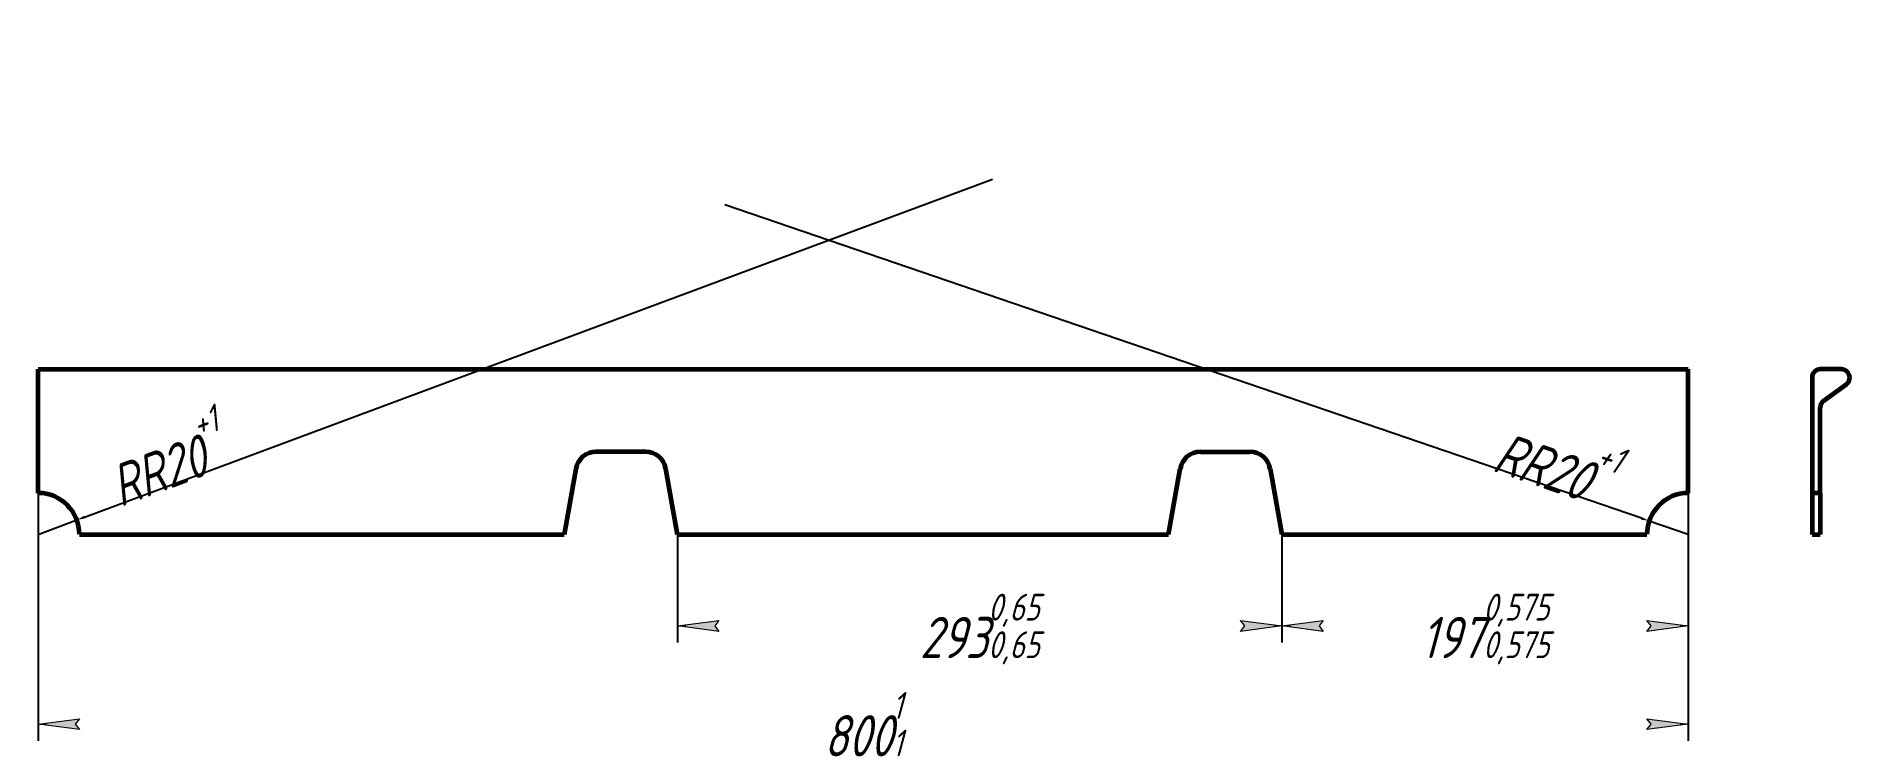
# Model space of a CAD drawing. Header units: millimetres. Extents: x 0 to 3780, y -368 to 405.
# Drawn here: x 220.9 to 440.7, y 319.5 to 404.9 of the extents above; entities that cross this region are included whole.
import ezdxf

# ---------------------------------------------------------------- set-up
doc = ezdxf.new("R2010")
doc.units = ezdxf.units.MM
doc.linetypes.add('K5LT_BASIC', pattern=[0])
doc.linetypes.add('K5LT_THIN', pattern=[0])
doc.layers.add('Системный слой', color=7, linetype='Continuous')
doc.layers.add('Системный слой (1)', color=7, linetype='Continuous', true_color=0x909090)
doc.styles.add('KDIMTEXTSTYLE', font='GOST_AU.SHX', dxfattribs={"width": 0.96, "oblique": 15, "height": 5})
doc.dimstyles.new('KDIMSTYLE (0.25)', dxfattribs={"dimtxt": 5, "dimasz": 1, "dimexe": 2, "dimexo": 0, "dimgap": 1, "dimtad": 1, "dimlfac": 4, "dimtxsty": 'KDIMTEXTSTYLE', "dimsah": 1, "dimcen": 0, "dimdle": 1, "dimadec": 0, "dimazin": 0, "dimtfac": 0.667, "dimtmove": 0, "dimatfit": 3, "dimfxl": 1, "dimtvp": 1, "dimtolj": 1, "dimtzin": 0, "dimarcsym": 0})

msp = doc.modelspace()

# ---------------------------------------------------------------- blocks, each defined once
blk = doc.blocks.new('KDIMARROW_01')
at = {"layer": 'Системный слой'}
blk.add_hatch(color=0, dxfattribs=at).paths.add_polyline_path([(-5, -0.66), (0, 0), (-5, 0.66), (-4.5, 0)])
at = {"layer": 'Системный слой', "color": 0, "linetype": 'K5LT_THIN', "lineweight": 18}
for p, q in [((-4.5, 0), (-5, 0.66)), ((-5, 0.66), (0, 0)), ((0, 0), (-5, -0.66)), ((-5, -0.66), (-4.5, 0))]:
    blk.add_line(p, q, dxfattribs=at)
at = {"layer": 'Системный слой (1)', "color": 0, "linetype": 'K5LT_THIN', "lineweight": 18}
blk.add_line((0, 0), (-1, 0), dxfattribs=at)

# ---------------------------------------------------------------- dimensions: what is measured, and where the dimension line sits
at = {"layer": 'Системный слой (1)', "color": 7}
for center, location in [((221.1626, 344.5051), (237.8556, 350.7172)), ((421.1626, 344.5051), (404.3088, 350.2669))]:
    msp.add_radius_dim(center=center, radius=5, location=location, dimstyle='KDIMSTYLE (0.25)', override={"dimpost": '\\H5.0;\\W0.965;\\Q15;R<>\\H0.65x;\\S+1^;\\H1.5x;', "dimblk2": 'KDIMARROW_01', "dimclrt": 7, "dimtolj": 1}, dxfattribs=at).render()
for base, p1, p2, location, override in [((421.1626, 321.4974), (221.1626, 349.5051), (421.1626, 349.5051), (321.1626, 321.4974), {"dimexo": 0, "dimpost": '\\H5.0;\\W0.965;\\Q15;<>\\H0.65x;\\S1^1;\\H1.5x;', "dimblk1": 'KDIMARROW_01', "dimblk2": 'KDIMARROW_01', "dimse1": 0, "dimse2": 0, "dimclrt": 7, "dimtolj": 1}), ((371.9126, 333.4058), (298.6626, 344.5051), (371.9126, 344.5051), (335.2876, 333.4058), {"dimexo": 0, "dimpost": '\\H5.0;\\W0.965;\\Q15;<>\\H0.65x;\\S0,65^0,65;\\H1.5x;', "dimblk1": 'KDIMARROW_01', "dimblk2": 'KDIMARROW_01', "dimse1": 0, "dimse2": 0, "dimclrt": 7, "dimtolj": 1}), ((421.1626, 333.4058), (371.9126, 344.5051), (421.1626, 344.5051), (396.5376, 333.4058), {"dimexo": 0, "dimpost": '\\H5.0;\\W0.965;\\Q15;<>\\H0.65x;\\S0,575^0,575;\\H1.5x;', "dimblk1": 'KDIMARROW_01', "dimblk2": 'KDIMARROW_01', "dimse1": 0, "dimse2": 0, "dimclrt": 7, "dimtolj": 1})]:
    msp.add_linear_dim(base=base, p1=p1, p2=p2, location=location, dimstyle='KDIMSTYLE (0.25)', override=override, dxfattribs=at).render()

# ---------------------------------------------------------------- linework, layer by layer
at = {"layer": 'Системный слой (1)', "color": 5, "linetype": 'K5LT_BASIC', "lineweight": 60, "true_color": 0x0000ff}
for p, q in [((221.1626, 362.6976), (221.1626, 364.5051)), ((221.1626, 364.5051), (421.1626, 364.5051)), ((221.1626, 360.6877), (221.1626, 362.6976)), ((421.1626, 362.6976), (421.1626, 364.5051)), ((421.1626, 360.6877), (421.1626, 362.6976)), ((436.1626, 363.5051), (436.1626, 349.5051)), ((439.7348, 364.5051), (437.1626, 364.5051)), ((437.5727, 360.6877), (440.3246, 362.6976)), ((221.1626, 359.8801), (221.1626, 360.6877)), ((421.1626, 359.8801), (421.1626, 360.6877)), ((221.1626, 349.5051), (221.1626, 359.8801)), ((421.1626, 349.5051), (421.1626, 359.8801)), ((437.1626, 349.5051), (437.1626, 359.8801)), ((294.7876, 354.5051), (288.7876, 354.5051)), ((362.0376, 354.5051), (368.0376, 354.5051)), ((286.3263, 352.4435), (284.9126, 344.5051)), ((298.6626, 344.5051), (297.2488, 352.4435)), ((358.1626, 344.5051), (359.5763, 352.4435)), ((370.4988, 352.4435), (371.9126, 344.5051)), ((437.1626, 349.5051), (436.1626, 349.5051)), ((436.1626, 349.5051), (436.1626, 344.5051)), ((437.1626, 349.5051), (437.1626, 344.5051)), ((226.1626, 344.5051), (284.9126, 344.5051)), ((298.6626, 344.5051), (358.1626, 344.5051)), ((371.9126, 344.5051), (416.1626, 344.5051)), ((436.1626, 344.5051), (437.1626, 344.5051))]:
    msp.add_line(p, q, dxfattribs=at)
for centre, radius, start, end in [((437.1626, 363.5051), 1, 90, 180), ((439.7348, 363.5051), 1, 306.143673, 90), ((438.1626, 359.8801), 1, 126.143673, 180), ((288.7876, 352.0051), 2.5, 90, 169.902136), ((294.7876, 352.0051), 2.5, 10.097864, 90), ((362.0376, 352.0051), 2.5, 90, 169.902136), ((368.0376, 352.0051), 2.5, 10.097864, 90), ((221.1626, 344.5051), 5, 0, 90), ((421.1626, 344.5051), 5, 90, 180)]:
    msp.add_arc(centre, radius, start, end, dxfattribs=at)

msp.set_redraw_order([(e.dxf.handle, doc.entitydb.next_handle()) for e in msp.query("TEXT MTEXT ATTDEF DIMENSION ARC_DIMENSION")])  # texts and dimensions are drawn at this point

doc.saveas('drawing.dxf')
